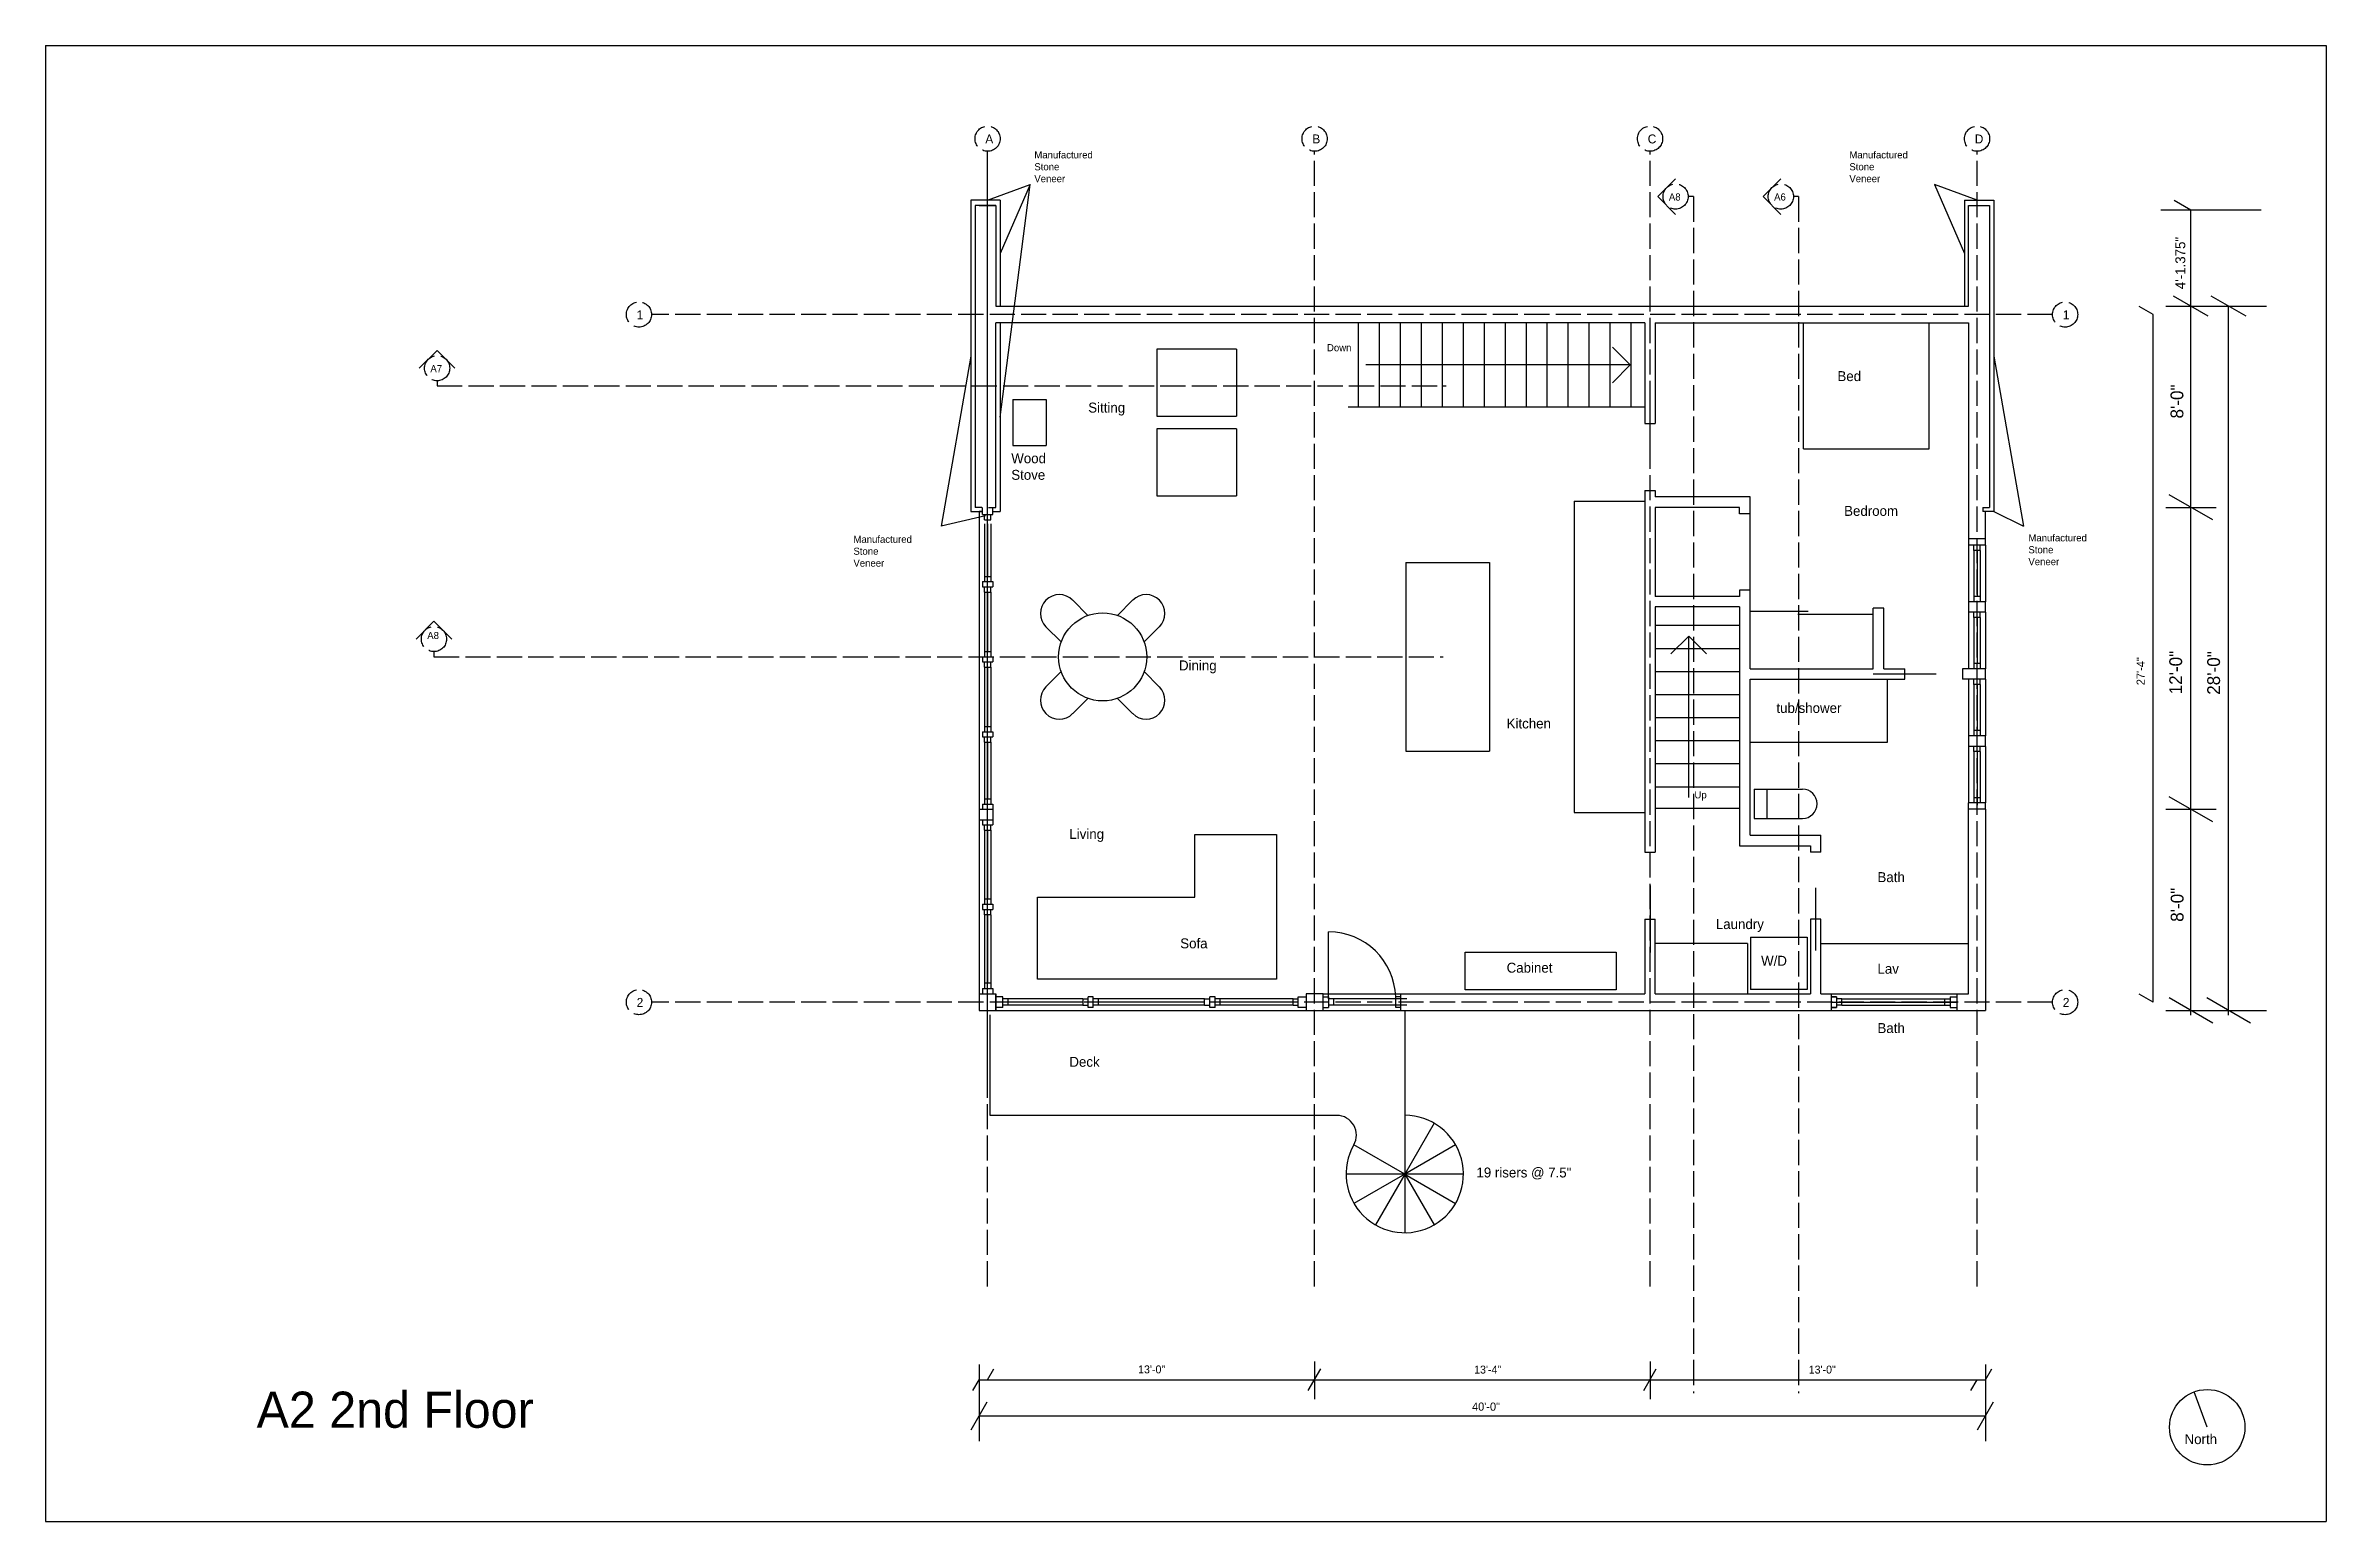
# Model space of a CAD drawing. Header units: inches. Extents: x -1431 to 8475, y 452 to 3434.
# Drawn here: x 967 to 2055, y 1971 to 2675 of the extents above; entities that cross this region are included whole.
import ezdxf

# ---------------------------------------------------------------- set-up
doc = ezdxf.new("R2010")
doc.units = ezdxf.units.IN
doc.header["$MEASUREMENT"] = 0
doc.linetypes.add('ACAD_ISO02W100', pattern=[15, 12, -3])
for name, color, linetype in [('const', 7, 'Continuous'), ('e1', 7, 'Continuous'), ('e2', 251, 'Continuous'), ('glass', 172, 'Continuous'), ('grid', 252, 'ACAD_ISO02W100'), ('millwork', 253, 'Continuous'), ('sills', 105, 'Continuous'), ('stairs', 140, 'Continuous'), ('walls', 7, 'Continuous')]:
    doc.layers.add(name, color=color, linetype=linetype)

msp = doc.modelspace()

# ---------------------------------------------------------------- texts
at = {"layer": 'const', "attachment_point": 1}
for s, insert, char_height, width in [('A', (1415.2, 2632.4), 4.26, 1625.197), ('\\pt3.4098;Manufactured^JStone^JVeneer', (1438.6, 2624.4), 3.41, 1300.158), ('B', (1571.2, 2632.4), 4.26, 1625.197), ('C', (1731.2, 2632.4), 4.26, 1625.197), ('\\pt3.4098;Manufactured^JStone^JVeneer', (1827.4, 2624.4), 3.41, 1300.158), ('D', (1887.2, 2632.4), 4.26, 1625.197), ('A8', (1741.3, 2604.3), 3.41, 1300.158), ('A6', (1791.5, 2604.3), 3.41, 1300.158), ('1', (1248.9, 2548.5), 4.26, 1625.197), ('1', (1929.2, 2548.5), 4.26, 1625.197), ('\\pt3.4098;Down', (1578.2, 2532.4), 3.41, 1300.158), ('A7', (1150.5, 2522.4), 3.41, 1300.158), ('Bed', (1821.7, 2519.5), 4.74, 1805.775), ('Sitting', (1464.3, 2504.5), 4.74, 1805.775), ('Wood^JStove', (1427.6, 2480.3), 4.736, 1805.775), ('\\PBedroom', (1824.9, 2463.1), 4.74, 1805.775), ('\\pt3.4098;Manufactured^JStone^JVeneer', (1352.3, 2441), 3.41, 1300.158), ('\\pt3.4098;Manufactured^JStone^JVeneer', (1912.8, 2441.7), 3.41, 1300.158), ('A8', (1149, 2395.1), 3.41, 1300.158), ('\\PDining', (1507.6, 2389.4), 4.74, 1805.775), ('tub/shower', (1792.6, 2361.2), 4.74, 1805.775), ('\\PKitchen', (1663.9, 2361.7), 4.74, 1805.775), ('\\pt3.4098;Up', (1753.5, 2319.1), 3.41, 1300.158), ('Living', (1455.3, 2301.1), 4.74, 1805.775), ('Bath', (1840.8, 2280.5), 4.74, 1805.775), ('Laundry', (1763.7, 2258.1), 4.74, 1805.775), ('Sofa', (1508.2, 2248.9), 4.74, 1805.775), ('Cabinet', (1663.9, 2237.3), 4.74, 1805.775), ('W/D', (1785.3, 2240.6), 4.74, 1805.775), ('Lav', (1840.8, 2236.8), 4.74, 1805.775), ('2', (1248.9, 2220.5), 4.26, 1625.197), ('2', (1929.2, 2220.5), 4.26, 1625.197), ('Bath', (1840.8, 2208.5), 4.74, 1805.775), ('Deck', (1455.3, 2192.4), 4.74, 1805.775), ('19 risers @ 7.5"', (1649.5, 2139.6), 4.736, 1805.775), ('13\'-0"', (1488.1, 2045.2), 3.79, 1444.62), ('13\'-4"', (1648.4, 2045.1), 3.79, 1444.62), ('13\'-0"', (1808, 2045.1), 3.79, 1444.62), ('A2 2nd Floor', (1067.6, 2032.7), 17.262, 6582.049), ('40\'-0"', (1647.4, 2027.5), 3.91, 1491.22), ('North', (1987.3, 2012.4), 4.74, 1805.775)]:
    msp.add_mtext(s, dxfattribs=dict(at, insert=insert, char_height=char_height, width=width))
at = {"layer": 'const', "attachment_point": 1, "rotation": 90}
for s, insert, char_height, width in [('4\'-1.375"', (1982.9, 2558.6), 4.74, 1805.775), ('8\'-0"', (1980.6, 2496.9), 6.11, 2330.032), ('27\'-4"', (1964.4, 2369.7), 3.91, 1491.22), ('12\'-0"', (1980, 2365.3), 6.11, 2330.032), ('28\'-0"', (1998.1, 2365.1), 6.11, 2330.032), ('8\'-0"', (1980.7, 2256.8), 6.11, 2330.032)]:
    msp.add_mtext(s, dxfattribs=dict(at, insert=insert, char_height=char_height, width=width))

# ---------------------------------------------------------------- linework, layer by layer
for p, q in [((966.9, 2674.8), (2054.9, 2674.8)), ((966.9, 2674.8), (966.9, 1970.8)), ((2054.9, 2674.8), (2054.9, 1970.8)), ((966.9, 1970.8), (2054.9, 1970.8))]:
    msp.add_line(p, q)
at = {"layer": 'const'}
for p, q in [((1990.3, 2596.3), (1982.3, 2600.9)), ((2023.9, 2596.3), (1975.9, 2596.3)), ((1990.3, 2212.3), (1990.3, 2596.3)), ((1972.3, 2546.5), (1965.6, 2550.3)), ((1972.3, 2218.5), (1972.3, 2546.5)), ((1978.3, 2550.5), (2026.3, 2550.5)), ((1998.6, 2545.7), (1982, 2555.3)), ((2016.6, 2545.7), (2000, 2555.3)), ((2008.3, 2212.3), (2008.3, 2550.5)), ((2000.7, 2448.5), (1979.9, 2460.5)), ((1978.3, 2454.5), (2002.3, 2454.5)), ((1978.3, 2310.5), (2002.3, 2310.5)), ((2000.7, 2304.5), (1979.9, 2316.5)), ((1972.3, 2218.5), (1965.6, 2222.3)), ((2000.7, 2208.5), (1979.9, 2220.5)), ((2018.7, 2208.5), (1997.9, 2220.5)), ((1978.3, 2214.5), (2026.3, 2214.5)), ((1412.3, 2045.7), (1412.3, 2009.1)), ((1892.3, 2045.7), (1892.3, 2009.1)), ((1409.3, 2033.2), (1412.3, 2038.4)), ((1412.3, 2038.4), (1892.3, 2038.4)), ((1416.3, 2038.4), (1419.3, 2043.6)), ((1569.3, 2033.2), (1575.3, 2043.6)), ((1729.3, 2033.2), (1735.3, 2043.6)), ((1885.3, 2033.2), (1888.3, 2038.4)), ((1892.3, 2038.4), (1895.3, 2043.6)), ((1408.5, 2014.5), (1416.1, 2027.8)), ((1888.5, 2014.5), (1896.1, 2027.8)), ((1412.3, 2021.1), (1892.3, 2021.1))]:
    msp.add_line(p, q, dxfattribs=at)
at = {"layer": 'e1'}
for p, q in [((1892.3, 2436.5), (1892.3, 2452.5)), ((1892.3, 2404.5), (1892.3, 2409.5)), ((1892.3, 2372.5), (1892.3, 2377.5)), ((1892.3, 2340.5), (1892.3, 2345.5)), ((1892.3, 2310.5), (1884.3, 2310.5)), ((1892.3, 2310.5), (1892.3, 2313.5)), ((1892.3, 2310.5), (1892.3, 2214.5)), ((1613.5, 2222.5), (1729.8, 2222.5)), ((1734.8, 2222.5), (1808.8, 2222.5)), ((1813.8, 2222.5), (1818.8, 2222.5)), ((1878.6, 2222.5), (1884.3, 2222.5)), ((1613.5, 2214.5), (1818.8, 2214.5)), ((1878.6, 2214.5), (1892.3, 2214.5))]:
    msp.add_line(p, q, dxfattribs=at)
msp.add_circle((1998.1, 2015.7), 18, dxfattribs=at)
at = {"layer": 'e2'}
for p, q in [((1753, 2602.8), (1750.5, 2602.8)), ((1803.2, 2602.8), (1800.7, 2602.8)), ((1412.3, 2452.5), (1412.3, 2310.5)), ((1412.3, 2305.5), (1412.3, 2222.5)), ((1420.3, 2214.5), (1568.3, 2214.5)), ((1576.3, 2214.5), (1613.5, 2214.5)), ((1619, 2214.5), (1728.3, 2214.5))]:
    msp.add_line(p, q, dxfattribs=at)
at = {"layer": 'glass'}
for p, q in [((1414.8, 2446.6), (1414.8, 2421.6)), ((1417.8, 2446.6), (1417.8, 2421.6)), ((1886.8, 2434), (1886.8, 2412)), ((1889.8, 2434), (1889.8, 2412)), ((1414.8, 2414.1), (1414.8, 2385.8)), ((1417.8, 2414.1), (1417.8, 2385.8)), ((1886.8, 2402), (1886.8, 2380)), ((1889.8, 2402), (1889.8, 2380)), ((1414.8, 2378.3), (1414.8, 2350)), ((1417.8, 2378.3), (1417.8, 2350)), ((1886.8, 2370), (1886.8, 2348)), ((1889.8, 2370), (1889.8, 2348)), ((1414.8, 2342.5), (1414.8, 2315.5)), ((1417.8, 2342.5), (1417.8, 2315.5)), ((1886.8, 2338), (1886.8, 2316)), ((1889.8, 2338), (1889.8, 2316)), ((1414.8, 2300.5), (1414.8, 2267.7)), ((1417.8, 2300.5), (1417.8, 2267.7)), ((1414.8, 2260.2), (1414.8, 2227.5)), ((1417.8, 2260.2), (1417.8, 2227.5)), ((1461.7, 2220), (1426, 2220)), ((1519.8, 2220), (1469.2, 2220)), ((1562, 2220), (1527.3, 2220)), ((1616.3, 2220), (1581.5, 2220)), ((1823.8, 2220), (1872.9, 2220)), ((1461.7, 2217), (1426, 2217)), ((1519.8, 2217), (1469.2, 2217)), ((1562, 2217), (1527.3, 2217)), ((1616.3, 2217), (1581.5, 2217)), ((1823.8, 2217), (1872.9, 2217))]:
    msp.add_line(p, q, dxfattribs=at)
at = {"layer": 'grid'}
for p, q in [((1416.3, 2082.9), (1416.3, 2624.4)), ((1416.3, 2179.9), (1416.3, 2624.4)), ((1572.3, 2082.9), (1572.3, 2624.4)), ((1732.3, 2082.9), (1732.3, 2624.4)), ((1888.3, 2082.9), (1888.3, 2624.4)), ((1753, 2602.8), (1753, 2031.9)), ((1803.2, 2602.8), (1803.2, 2031.9)), ((1924.3, 2546.5), (1256, 2546.5)), ((1153.7, 2514.9), (1153.7, 2512.5)), ((1153.7, 2512.5), (1635.1, 2512.5)), ((1152.2, 2385.7), (1152.2, 2383.2)), ((1152.2, 2383.2), (1633.7, 2383.2)), ((1924.3, 2218.5), (1256, 2218.5))]:
    msp.add_line(p, q, dxfattribs=at)
for centre in [(1416.3, 2630.4), (1572.3, 2630.4), (1732.3, 2630.4), (1888.3, 2630.4), (1744.5, 2602.8), (1794.7, 2602.8), (1250, 2546.5), (1930.3, 2546.5), (1153.7, 2520.9), (1152.2, 2391.7), (1250, 2218.5), (1930.3, 2218.5)]:
    msp.add_circle(centre, 6, dxfattribs=at)
at = {"layer": 'millwork'}
for p, q in [((1416.3, 2601), (1436.6, 2608.5)), ((1436.6, 2608.5), (1422.3, 2575.7)), ((1422.3, 2497.5), (1436.6, 2608.5)), ((1888.3, 2601), (1868, 2608.5)), ((1868, 2608.5), (1882.3, 2575.7)), ((1884.3, 2550.5), (1884.3, 2598.5)), ((1805.5, 2482.5), (1805.5, 2542.5)), ((1865.5, 2482.5), (1865.5, 2542.5)), ((1408.3, 2526.7), (1394.1, 2445.6)), ((1497.1, 2530), (1497.1, 2498)), ((1535.1, 2530), (1497.1, 2530)), ((1535.1, 2530), (1535.1, 2498)), ((1896.3, 2526.7), (1910.5, 2445.6)), ((1428.3, 2506), (1428.3, 2484)), ((1428.3, 2506), (1444.3, 2506)), ((1444.3, 2506), (1444.3, 2484)), ((1497.1, 2498), (1535.1, 2498)), ((1535.1, 2492), (1497.1, 2492)), ((1497.1, 2492), (1497.1, 2460)), ((1535.1, 2492), (1535.1, 2460)), ((1428.3, 2484), (1444.3, 2484)), ((1805.5, 2482.5), (1865.5, 2482.5)), ((1497.1, 2460), (1535.1, 2460)), ((1415.3, 2450.5), (1394.1, 2445.6)), ((1696.1, 2457.5), (1696.1, 2309)), ((1696.1, 2457.5), (1729.8, 2457.5)), ((1780, 2415), (1780, 2451.5)), ((1896.3, 2452.5), (1910.5, 2445.6)), ((1416.3, 2446.6), (1416.3, 2421.6)), ((1615.8, 2428.2), (1615.8, 2338.2)), ((1615.8, 2428.2), (1655.8, 2428.2)), ((1655.8, 2428.2), (1655.8, 2338.2)), ((1884.3, 2436.5), (1884.3, 2409.5)), ((1888.3, 2434), (1888.3, 2412)), ((1892.3, 2436.5), (1892.3, 2409.5)), ((1416.3, 2414.1), (1416.3, 2385.8)), ((1456.9, 2410.3), (1464.1, 2403)), ((1485.5, 2410.3), (1478.2, 2403)), ((1780, 2405), (1807.8, 2405)), ((1444.1, 2397.5), (1451.4, 2390.3)), ((1498.2, 2397.5), (1491, 2390.3)), ((1802.8, 2403.5), (1838.8, 2403.5)), ((1884.3, 2404.5), (1884.3, 2377.5)), ((1888.3, 2402), (1888.3, 2380)), ((1892.3, 2404.5), (1892.3, 2377.5)), ((1416.3, 2378.3), (1416.3, 2350)), ((1444.1, 2368.9), (1451.4, 2376.2)), ((1498.2, 2368.9), (1491, 2376.2)), ((1845.6, 2342.5), (1845.6, 2372.5)), ((1853.8, 2372.5), (1853.8, 2377.5)), ((1884.3, 2372.5), (1884.3, 2345.5)), ((1892.3, 2372.5), (1892.3, 2345.5)), ((1456.9, 2356.2), (1464.1, 2363.4)), ((1485.5, 2356.2), (1478.2, 2363.4)), ((1888.3, 2370), (1888.3, 2348)), ((1416.3, 2342.5), (1416.3, 2315.5)), ((1780, 2342.5), (1845.6, 2342.5)), ((1884.3, 2340.5), (1884.3, 2313.5)), ((1892.3, 2340.5), (1892.3, 2313.5)), ((1615.8, 2338.2), (1655.8, 2338.2)), ((1888.3, 2338), (1888.3, 2312.5)), ((1888.3, 2338), (1888.3, 2316)), ((1782, 2320.1), (1805, 2320.1)), ((1782, 2320.1), (1782, 2306.1)), ((1788, 2320.1), (1788, 2306.1)), ((1696.1, 2309), (1729.8, 2309)), ((1416.3, 2300.5), (1416.3, 2267.7)), ((1782, 2306.1), (1805, 2306.1)), ((1416.3, 2260.2), (1416.3, 2227.5)), ((1579, 2220), (1579, 2252)), ((1778.8, 2246.5), (1734.8, 2246.5)), ((1778.8, 2246.5), (1778.8, 2222.5)), ((1780.3, 2249.5), (1807.3, 2249.5)), ((1780.3, 2249.5), (1780.3, 2224.5)), ((1807.3, 2249.5), (1807.3, 2224.5)), ((1813.8, 2246.5), (1884.3, 2246.5)), ((1807.3, 2224.5), (1780.3, 2224.5)), ((1818.8, 2222.5), (1878.6, 2222.5)), ((1417.3, 2212.5), (1417.3, 2164.5)), ((1461.7, 2218.5), (1426, 2218.5)), ((1519.8, 2218.5), (1469.2, 2218.5)), ((1562, 2218.5), (1527.3, 2218.5)), ((1615.3, 2214.5), (1615.3, 2163)), ((1818.8, 2218.5), (1878.6, 2218.5)), ((1818.8, 2214.5), (1878.6, 2214.5)), ((1417.3, 2164.5), (1582.9, 2164.5)), ((1629.3, 2160.7), (1615.3, 2136.5)), ((1615.3, 2136.5), (1591, 2150.5)), ((1639.5, 2150.5), (1615.3, 2136.5)), ((1643.3, 2136.5), (1587.3, 2136.5)), ((1615.3, 2136.5), (1591, 2122.5)), ((1615.3, 2136.5), (1601.3, 2112.2)), ((1615.3, 2136.5), (1639.5, 2122.5)), ((1615.3, 2136.5), (1629.3, 2112.2))]:
    msp.add_line(p, q, dxfattribs=at)
for points in [[(1554.1, 2229.5), (1440.1, 2229.5), (1440.1, 2268.5), (1515.1, 2268.5), (1515.1, 2298.5), (1554.1, 2298.5), (1554.1, 2229.5)], [(1644.1, 2224.3), (1644.1, 2242.3), (1716.1, 2242.3), (1716.1, 2224.3), (1644.1, 2224.3)]]:
    msp.add_lwpolyline(points, dxfattribs=at)
for centre, radius, start, end in [((1450.5, 2403.9), 9, 45, 225), ((1491.9, 2403.9), 9, 315, 135), ((1450.5, 2362.5), 9, 135, 315), ((1491.9, 2362.5), 9, 225, 45), ((1805, 2313.1), 7, 270, 90), ((1579, 2220), 32, 1.7908, 90), ((1582.9, 2155.1), 9.33, 330, 90), ((1615.3, 2136.5), 28, 150, 90)]:
    msp.add_arc(centre, radius, start, end, dxfattribs=at)
at = {"layer": 'sills'}
msp.add_line((1576.3, 2222.5), (1613.5, 2222.5), dxfattribs=at)
at = {"layer": 'stairs'}
for p, q in [((1593.3, 2502.5), (1593.3, 2542.5)), ((1603.3, 2502.5), (1603.3, 2542.5)), ((1613.3, 2502.5), (1613.3, 2542.5)), ((1623.3, 2502.5), (1623.3, 2542.5)), ((1633.3, 2502.5), (1633.3, 2542.5)), ((1643.3, 2502.5), (1643.3, 2542.5)), ((1653.3, 2502.5), (1653.3, 2542.5)), ((1663.3, 2502.5), (1663.3, 2542.5)), ((1673.3, 2502.5), (1673.3, 2542.5)), ((1683.3, 2502.5), (1683.3, 2542.5)), ((1693.3, 2502.5), (1693.3, 2542.5)), ((1703.3, 2502.5), (1703.3, 2542.5)), ((1713.3, 2502.5), (1713.3, 2542.5)), ((1723.3, 2502.5), (1723.3, 2542.5)), ((1588.3, 2502.5), (1729.8, 2502.5)), ((1775, 2398.1), (1734.8, 2398.1)), ((1775, 2387.1), (1734.8, 2387.1)), ((1775, 2376.1), (1734.8, 2376.1)), ((1775, 2365.1), (1734.8, 2365.1)), ((1775, 2354.1), (1734.8, 2354.1)), ((1775, 2343.1), (1734.8, 2343.1)), ((1775, 2332.1), (1734.8, 2332.1)), ((1775, 2321.1), (1734.8, 2321.1)), ((1734.8, 2311.1), (1775, 2311.1))]:
    msp.add_line(p, q, dxfattribs=at)
at = {"layer": 'walls'}
for p, q in [((1744.5, 2611.3), (1736, 2602.8)), ((1794.7, 2611.3), (1786.2, 2602.8)), ((1408.3, 2601), (1408.3, 2452.5)), ((1422.3, 2601), (1408.3, 2601)), ((1422.3, 2601), (1422.3, 2550.5)), ((1744.5, 2594.3), (1736, 2602.8)), ((1794.7, 2594.3), (1786.2, 2602.8)), ((1882.3, 2601), (1882.3, 2550.5)), ((1882.3, 2601), (1896.3, 2601)), ((1896.3, 2601), (1896.3, 2452.5)), ((1420.3, 2598.5), (1410.3, 2598.5)), ((1410.3, 2598.5), (1410.3, 2454.5)), ((1412.3, 2598.5), (1420.3, 2598.5)), ((1420.3, 2598.5), (1420.3, 2550.5)), ((1884.3, 2598.5), (1894.3, 2598.5)), ((1894.3, 2598.5), (1894.3, 2454.5)), ((1420.3, 2550.5), (1884.3, 2550.5)), ((1420.3, 2454.5), (1420.3, 2542.5)), ((1729.8, 2542.5), (1420.3, 2542.5)), ((1422.3, 2542.5), (1422.3, 2452.5)), ((1729.8, 2542.5), (1729.8, 2494.5)), ((1734.8, 2542.5), (1734.8, 2494.5)), ((1734.8, 2542.5), (1884.3, 2542.5)), ((1884.3, 2542.5), (1884.3, 2436.5)), ((1145.2, 2520.9), (1153.7, 2529.4)), ((1162.2, 2520.9), (1153.7, 2529.4)), ((1722.9, 2522.5), (1714.4, 2530.9)), ((1722.9, 2522.5), (1596.7, 2522.5)), ((1722.9, 2522.5), (1714.4, 2514)), ((1732.3, 2478.5), (1732.3, 2510.5)), ((1729.8, 2494.5), (1734.8, 2494.5)), ((1729.8, 2462.5), (1729.8, 2459.5)), ((1729.8, 2462.5), (1734.8, 2462.5)), ((1729.8, 2459.5), (1729.8, 2290.1)), ((1729.8, 2459.5), (1729.8, 2459.5)), ((1734.8, 2462.5), (1734.8, 2459.5)), ((1780, 2459.5), (1734.8, 2459.5)), ((1780, 2451.5), (1780, 2459.5)), ((1408.3, 2452.5), (1413.6, 2452.5)), ((1413.6, 2454.5), (1410.3, 2454.5)), ((1413.8, 2452.5), (1412.3, 2452.5)), ((1413.8, 2451.1), (1413.8, 2454.5)), ((1413.8, 2451.1), (1418.8, 2451.1)), ((1414.8, 2448.6), (1414.8, 2451.1)), ((1414.8, 2448.6), (1417.8, 2448.6)), ((1416.8, 2454.5), (1420.3, 2454.5)), ((1417.8, 2448.6), (1417.8, 2451.1)), ((1418.8, 2451.1), (1418.8, 2454.5)), ((1418.8, 2452.5), (1422.3, 2452.5)), ((1734.8, 2454.5), (1734.8, 2412)), ((1775, 2454.5), (1734.8, 2454.5)), ((1775, 2451.5), (1775, 2454.5)), ((1780, 2451.5), (1775, 2451.5)), ((1891.1, 2454.5), (1894.3, 2454.5)), ((1891.1, 2454.5), (1891.1, 2452.5)), ((1896.3, 2452.5), (1891.1, 2452.5)), ((1892.3, 2439.5), (1884.3, 2439.5)), ((1892.3, 2436.5), (1884.3, 2436.5)), ((1886.8, 2434), (1886.8, 2436.5)), ((1889.8, 2434), (1886.8, 2434)), ((1889.8, 2434), (1889.8, 2436.5)), ((1413.8, 2419.1), (1418.8, 2419.1)), ((1413.8, 2419.1), (1413.8, 2416.6)), ((1413.8, 2416.6), (1418.8, 2416.6)), ((1414.8, 2421.6), (1414.8, 2419.1)), ((1414.8, 2421.6), (1417.8, 2421.6)), ((1414.8, 2414.1), (1414.8, 2416.6)), ((1417.8, 2421.6), (1417.8, 2419.1)), ((1417.8, 2414.1), (1417.8, 2416.6)), ((1418.8, 2419.1), (1418.8, 2416.6)), ((1414.8, 2414.1), (1417.8, 2414.1)), ((1775, 2412), (1734.8, 2412)), ((1734.8, 2407), (1734.8, 2290.1)), ((1775, 2407), (1734.8, 2407)), ((1780, 2415), (1775, 2415)), ((1775, 2415), (1775, 2412)), ((1775, 2407), (1775, 2293.1)), ((1780, 2377.5), (1780, 2415)), ((1843.8, 2406.5), (1838.8, 2406.5)), ((1838.8, 2377.5), (1838.8, 2406.5)), ((1843.8, 2377.5), (1843.8, 2406.5)), ((1884.3, 2409.5), (1884.3, 2404.5)), ((1892.3, 2409.5), (1884.3, 2409.5)), ((1889.8, 2412), (1886.8, 2412)), ((1886.8, 2412), (1886.8, 2409.5)), ((1889.8, 2412), (1889.8, 2409.5)), ((1143.7, 2391.7), (1152.2, 2400.2)), ((1160.7, 2391.7), (1152.2, 2400.2)), ((1892.3, 2404.5), (1884.3, 2404.5)), ((1886.8, 2402), (1886.8, 2404.5)), ((1889.8, 2402), (1886.8, 2402)), ((1889.8, 2402), (1889.8, 2404.5)), ((1413.8, 2383.3), (1418.8, 2383.3)), ((1413.8, 2383.3), (1413.8, 2380.8)), ((1414.8, 2385.8), (1414.8, 2383.3)), ((1414.8, 2385.8), (1417.8, 2385.8)), ((1417.8, 2385.8), (1417.8, 2383.3)), ((1418.8, 2383.3), (1418.8, 2380.8)), ((1742.3, 2384.6), (1750.8, 2393.1)), ((1750.8, 2316.1), (1750.8, 2393.1)), ((1759.3, 2384.6), (1750.8, 2393.1)), ((1413.8, 2380.8), (1418.8, 2380.8)), ((1414.8, 2378.3), (1414.8, 2380.8)), ((1414.8, 2378.3), (1417.8, 2378.3)), ((1417.8, 2378.3), (1417.8, 2380.8)), ((1780, 2377.5), (1838.8, 2377.5)), ((1780, 2372.5), (1853.8, 2372.5)), ((1780, 2298.1), (1780, 2372.5)), ((1868.8, 2375), (1838.8, 2375)), ((1843.8, 2377.5), (1853.8, 2377.5)), ((1892.3, 2377.5), (1881.3, 2377.5)), ((1881.3, 2377.5), (1881.3, 2372.5)), ((1892.3, 2372.5), (1881.3, 2372.5)), ((1889.8, 2380), (1886.8, 2380)), ((1886.8, 2380), (1886.8, 2377.5)), ((1886.8, 2370), (1886.8, 2372.5)), ((1889.8, 2380), (1889.8, 2377.5)), ((1889.8, 2370), (1889.8, 2372.5)), ((1889.8, 2370), (1886.8, 2370)), ((1413.8, 2347.5), (1418.8, 2347.5)), ((1413.8, 2347.5), (1413.8, 2345)), ((1413.8, 2345), (1418.8, 2345)), ((1414.8, 2350), (1414.8, 2347.5)), ((1414.8, 2350), (1417.8, 2350)), ((1414.8, 2342.5), (1414.8, 2345)), ((1414.8, 2342.5), (1417.8, 2342.5)), ((1417.8, 2350), (1417.8, 2347.5)), ((1417.8, 2342.5), (1417.8, 2345)), ((1418.8, 2347.5), (1418.8, 2345)), ((1892.3, 2345.5), (1884.3, 2345.5)), ((1884.3, 2345.5), (1884.3, 2340.5)), ((1892.3, 2340.5), (1884.3, 2340.5)), ((1889.8, 2348), (1886.8, 2348)), ((1886.8, 2348), (1886.8, 2345.5)), ((1886.8, 2338), (1886.8, 2340.5)), ((1889.8, 2348), (1889.8, 2345.5)), ((1889.8, 2338), (1889.8, 2340.5)), ((1889.8, 2338), (1886.8, 2338)), ((1412.3, 2310.5), (1418.8, 2310.5)), ((1412.3, 2310.5), (1412.3, 2305.5)), ((1413.8, 2313), (1418.8, 2313)), ((1413.8, 2313), (1413.8, 2310.5)), ((1414.8, 2315.5), (1417.8, 2315.5)), ((1414.8, 2315.5), (1414.8, 2313)), ((1417.8, 2315.5), (1417.8, 2313)), ((1418.8, 2313), (1418.8, 2303)), ((1884.3, 2222.5), (1884.3, 2313.5)), ((1892.3, 2313.5), (1884.3, 2313.5)), ((1889.8, 2316), (1886.8, 2316)), ((1886.8, 2316), (1886.8, 2313.5)), ((1889.8, 2316), (1889.8, 2313.5)), ((1412.3, 2305.5), (1418.8, 2305.5)), ((1413.8, 2305.5), (1413.8, 2303)), ((1413.8, 2303), (1418.8, 2303)), ((1414.8, 2300.5), (1414.8, 2303)), ((1414.8, 2300.5), (1417.8, 2300.5)), ((1417.8, 2300.5), (1417.8, 2303)), ((1780, 2298.1), (1813.8, 2298.1)), ((1813.8, 2290.1), (1813.8, 2298.1)), ((1729.8, 2290.1), (1734.8, 2290.1)), ((1775, 2293.1), (1808.8, 2293.1)), ((1808.8, 2293.1), (1808.8, 2290.1)), ((1813.8, 2290.1), (1808.8, 2290.1)), ((1732.3, 2274.1), (1732.3, 2242.1)), ((1413.8, 2265.2), (1418.8, 2265.2)), ((1413.8, 2265.2), (1413.8, 2262.7)), ((1414.8, 2267.7), (1414.8, 2265.2)), ((1414.8, 2267.7), (1417.8, 2267.7)), ((1417.8, 2267.7), (1417.8, 2265.2)), ((1418.8, 2265.2), (1418.8, 2262.7)), ((1811.3, 2273.1), (1811.3, 2243.1)), ((1413.8, 2262.7), (1418.8, 2262.7)), ((1414.8, 2260.2), (1414.8, 2262.7)), ((1417.8, 2260.2), (1414.8, 2260.2)), ((1417.8, 2260.2), (1417.8, 2262.7)), ((1729.8, 2258.1), (1729.8, 2222.5)), ((1729.8, 2258.1), (1734.8, 2258.1)), ((1734.8, 2222.5), (1734.8, 2258.1)), ((1813.8, 2258.1), (1808.8, 2258.1)), ((1808.8, 2258.1), (1808.8, 2222.5)), ((1811.3, 2258.1), (1811.3, 2258.1)), ((1813.8, 2222.5), (1813.8, 2258.1)), ((1412.3, 2222.5), (1420.3, 2222.5)), ((1412.3, 2222.5), (1412.3, 2214.5)), ((1413.8, 2225), (1418.8, 2225)), ((1413.8, 2225), (1413.8, 2222.5)), ((1417.8, 2227.5), (1414.8, 2227.5)), ((1414.8, 2227.5), (1414.8, 2225)), ((1417.8, 2227.5), (1417.8, 2225)), ((1418.8, 2225), (1418.8, 2222.5)), ((1420.3, 2222.5), (1420.3, 2214.5)), ((1420.3, 2214.5), (1420.3, 2222.5)), ((1423.5, 2221), (1420.3, 2221)), ((1423.5, 2216), (1423.5, 2221)), ((1426, 2220), (1423.5, 2220)), ((1426, 2220), (1426, 2217)), ((1461.7, 2220), (1464.2, 2220)), ((1461.7, 2220), (1461.7, 2217)), ((1464.2, 2216), (1464.2, 2221)), ((1466.7, 2221), (1464.2, 2221)), ((1466.7, 2216), (1466.7, 2221)), ((1469.2, 2220), (1466.7, 2220)), ((1469.2, 2217), (1469.2, 2220)), ((1519.8, 2220), (1522.3, 2220)), ((1519.8, 2217), (1519.8, 2220)), ((1522.3, 2216), (1522.3, 2221)), ((1524.8, 2221), (1522.3, 2221)), ((1524.8, 2216), (1524.8, 2221)), ((1527.3, 2220), (1524.8, 2220)), ((1527.3, 2217), (1527.3, 2220)), ((1562, 2217), (1562, 2220)), ((1562, 2220), (1564.5, 2220)), ((1564.5, 2216), (1564.5, 2221)), ((1564.5, 2221), (1568.3, 2221)), ((1576.3, 2222.5), (1568.3, 2222.5)), ((1568.3, 2222.5), (1568.3, 2214.5)), ((1576.3, 2214.5), (1576.3, 2222.5)), ((1576.3, 2221), (1579, 2221)), ((1579, 2221), (1579, 2217)), ((1581.5, 2220), (1579, 2220)), ((1581.5, 2217), (1581.5, 2220)), ((1613.5, 2221), (1611, 2221)), ((1611, 2216), (1611, 2221)), ((1613.5, 2214.5), (1613.5, 2222.5)), ((1613.5, 2222.5), (1619, 2222.5)), ((1818.8, 2214.5), (1818.8, 2222.5)), ((1818.8, 2221), (1821.3, 2221)), ((1821.3, 2221), (1818.8, 2221)), ((1821.3, 2221), (1821.3, 2216)), ((1823.8, 2220), (1821.3, 2220)), ((1823.8, 2217), (1823.8, 2220)), ((1823.8, 2217), (1823.8, 2220)), ((1872.9, 2217), (1872.9, 2220)), ((1872.9, 2220), (1875.4, 2220)), ((1875.4, 2221), (1875.4, 2216)), ((1875.4, 2221), (1878.6, 2221)), ((1878.6, 2222.5), (1878.6, 2214.5)), ((1412.3, 2214.5), (1420.3, 2214.5)), ((1423.5, 2216), (1420.3, 2216)), ((1426, 2217), (1423.5, 2217)), ((1461.7, 2217), (1464.2, 2217)), ((1466.7, 2216), (1464.2, 2216)), ((1469.2, 2217), (1466.7, 2217)), ((1519.8, 2217), (1522.3, 2217)), ((1524.8, 2216), (1522.3, 2216)), ((1527.3, 2217), (1524.8, 2217)), ((1562, 2217), (1564.5, 2217)), ((1568.3, 2216), (1564.5, 2216)), ((1568.3, 2214.5), (1576.3, 2214.5)), ((1576.3, 2216), (1579, 2216)), ((1581.5, 2217), (1579, 2217)), ((1579, 2217), (1579, 2216)), ((1613.5, 2216), (1611, 2216)), ((1613.5, 2214.5), (1619, 2214.5)), ((1818.8, 2216), (1821.3, 2216)), ((1821.3, 2216), (1818.8, 2216)), ((1823.8, 2217), (1821.3, 2217)), ((1872.9, 2217), (1875.4, 2217)), ((1875.4, 2216), (1878.6, 2216)), ((1615.3, 2164.5), (1615.3, 2108.5)), ((1572.3, 2047), (1572.3, 2029.1)), ((1732.3, 2047), (1732.3, 2029.1)), ((1998.1, 2015.7), (1991.9, 2032.6))]:
    msp.add_line(p, q, dxfattribs=at)
msp.add_circle((1471.2, 2383.2), 21, dxfattribs=at)

msp.set_redraw_order([(e.dxf.handle, doc.entitydb.next_handle()) for e in msp.query("TEXT MTEXT ATTDEF DIMENSION ARC_DIMENSION")])  # texts and dimensions are drawn at this point

doc.saveas('drawing.dxf')
